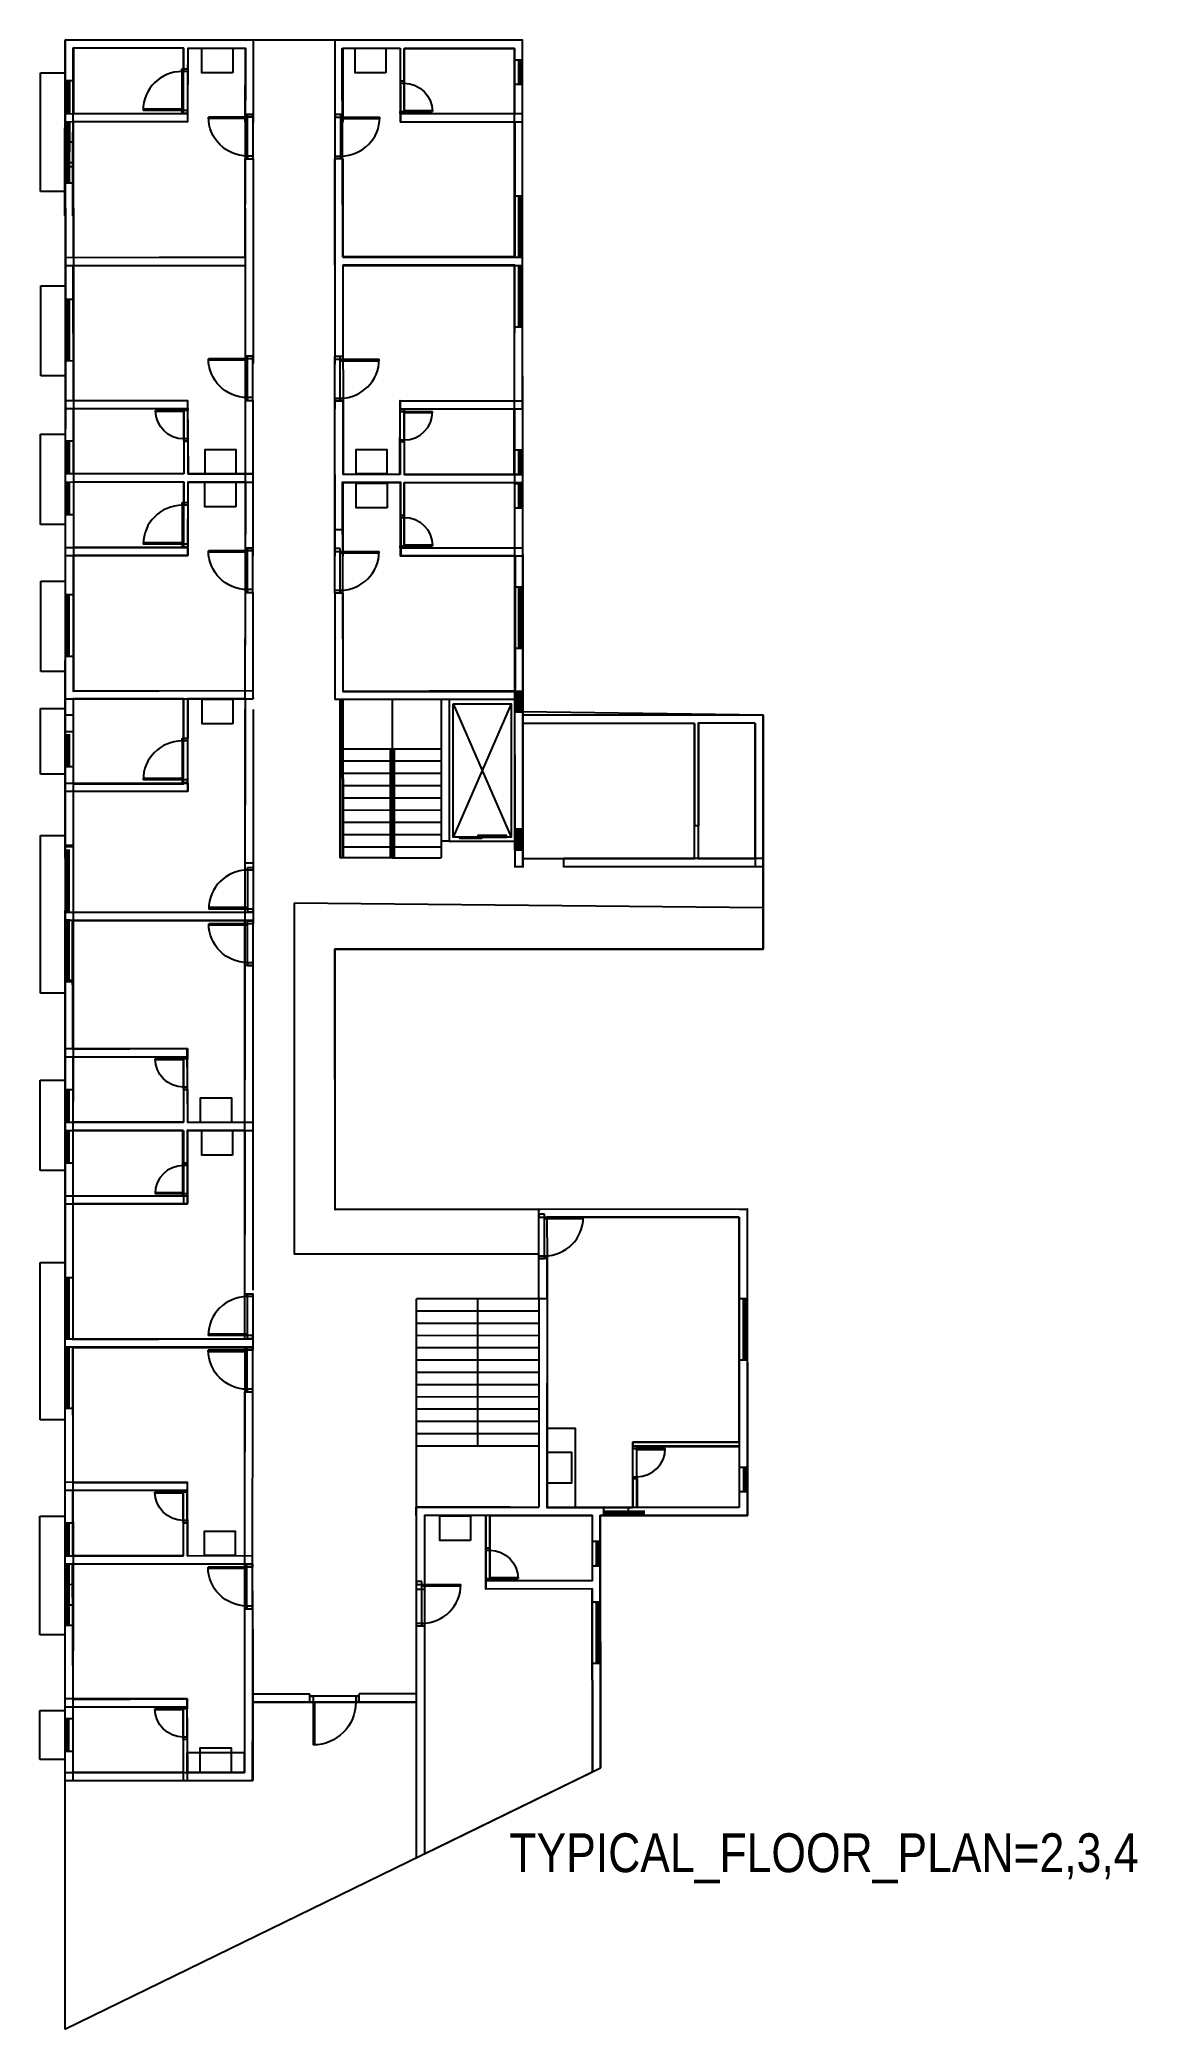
# Model space of a CAD drawing. Header units: metres. Extents: x -705149 to -704678, y -35173 to -35072.
# Drawn here: x -704862.48 to -704835.64, y -35152.68 to -35104.01 of the extents above; entities that cross this region are included whole.
import ezdxf

# ---------------------------------------------------------------- set-up
doc = ezdxf.new("R2010")
doc.units = ezdxf.units.M
doc.header["$LTSCALE"] = 1500
doc.linetypes.add('DASHED2', pattern=[0.375, 0.25, -0.125])
for name, color, linetype in [('BLK_1_FLR_0_BLT_UP_AREA_DEDUCT', 8, 'Continuous'), ('BLK_1_FLR_2_BLT_UP_AREA', 1, 'Continuous'), ('BLK_1_FLR_2_BLT_UP_AREA_DEDUCT', 8, 'Continuous'), ('BLK_1_FLR_2_SP_WC', 7, 'Continuous'), ('BLK_1_FLR_2_UNITFA', 8, 'Continuous'), ('BLK_1_FLR_2_W_C_BATH', 7, 'Continuous'), ('BLK_1_FLR_2_WASH', 7, 'Continuous'), ('DOOR', 3, 'Continuous'), ('THRES', 5, 'Continuous'), ('walls', 50, 'Continuous')]:
    doc.layers.add(name, color=color, linetype=linetype)
doc.styles.add('style4', font='arial.ttf', dxfattribs={"height": 100})

msp = doc.modelspace()

# ---------------------------------------------------------------- texts
at = {"layer": 'BLK_1_FLR_2_BLT_UP_AREA', "color": 3, "linetype": 'Continuous', "insert": (-704850.80771, -35147.88769, 100.81455), "char_height": 0.95, "width": 14.9361857, "attachment_point": 1, "style": 'style4'}
msp.add_mtext('\\pi-0.18861;{\\fArial Narrow|b0|i0|c0|p34;TYPICAL_FLOOR_PLAN=2,3,4}', dxfattribs=at)

# ---------------------------------------------------------------- blocks, each defined once
blk = doc.blocks.new('800_1')
at = {"layer": 'DOOR'}
for p, q in [((50, 100), (50, 800)), ((75, 100), (75, 800))]:
    blk.add_line(p, q, dxfattribs=at)
for points in [[(0, 100), (0, 0), (50, 0), (50, 100)], [(800, 100), (800, 0), (750, 0), (750, 100)]]:
    blk.add_lwpolyline(points, close=True, dxfattribs=at)
blk.add_arc((50, 100), 700, 0, 90, dxfattribs=at)
at = {"layer": 'THRES'}
for p, q in [((800, 100), (0, 100)), ((800, 0), (0, 0))]:
    blk.add_line(p, q, dxfattribs=at)

# ---------------------------------------------------------------- hatches: boundary and pattern name
at = {"layer": 'walls'}
h = msp.add_hatch(color=0, dxfattribs=at)
h.dxf.hatch_style = 1
h.paths.add_polyline_path([(-704850.66675, -35120.45308), (-704850.66675, -35119.95308), (-704850.86675, -35119.95308), (-704850.86675, -35120.45308)])
h = msp.add_hatch(color=0, dxfattribs=at)
h.dxf.hatch_style = 1
h.paths.add_polyline_path([(-704850.66604, -35123.82608), (-704850.66604, -35123.32608), (-704850.86604, -35123.32608), (-704850.86604, -35123.82608)])

# ---------------------------------------------------------------- linework, layer by layer
at = {"layer": 'BLK_1_FLR_0_BLT_UP_AREA_DEDUCT', "color": 1, "linetype": 'Continuous'}
msp.add_line((-704844.7854, -35124.24101, 100.70639), (-704844.78691, -35126.25599, 100.70639), dxfattribs=at)
at = {"layer": 'BLK_1_FLR_2_BLT_UP_AREA', "color": 3, "linetype": 'Continuous', "elevation": 100.70639}
msp.add_lwpolyline([(-704861.86257, -35104.01319), (-704861.87157, -35146.5986), (-704857.27743, -35146.59345), (-704857.27349, -35144.67923), (-704853.27179, -35144.6782), (-704853.27179, -35148.48441), (-704848.76369, -35146.28593), (-704848.77362, -35140.1149), (-704845.16963, -35140.11676), (-704845.16963, -35132.61899), (-704855.25322, -35132.63259), (-704855.26323, -35126.25729), (-704844.78539, -35126.25599), (-704844.7854, -35120.53425), (-704850.66675, -35120.45308), (-704850.6715, -35104.02483)], close=True, dxfattribs=at)
at = {"layer": 'BLK_1_FLR_2_BLT_UP_AREA_DEDUCT', "color": 3, "linetype": 'Continuous', "elevation": 75.85298}
msp.add_lwpolyline([(-704856.26346, -35125.13541), (-704856.26229, -35133.71163), (-704850.27357, -35133.71163), (-704850.274, -35132.61882), (-704855.25322, -35132.63259), (-704855.25402, -35126.25729), (-704844.7869, -35126.24086), (-704844.78539, -35125.2488)], close=True, dxfattribs=at)
at = {"layer": 'BLK_1_FLR_2_SP_WC', "linetype": 'Continuous', "elevation": 101.11137}
msp.add_lwpolyline([(-704844.98539, -35120.73433), (-704846.37546, -35120.73433), (-704846.37546, -35124.04168), (-704844.98539, -35124.04168)], close=True, dxfattribs=at)
at = {"layer": 'BLK_1_FLR_2_UNITFA', "color": 3, "linetype": 'Continuous'}
for points, elevation in [([(-704858.86413, -35104.22069), (-704858.86913, -35106.02068), (-704861.66586, -35106.01369), (-704861.66463, -35109.3359), (-704857.45854, -35109.32163), (-704857.4452, -35104.22424)], 100.67479), ([(-704853.66834, -35104.2185), (-704853.66182, -35106.01848), (-704850.8651, -35106.00913), (-704850.86353, -35109.33134), (-704855.06963, -35109.32062), (-704855.08727, -35104.22324)], 100.67479), ([(-704858.84868, -35114.64119), (-704858.85902, -35112.84122), (-704861.65572, -35112.85651), (-704861.66433, -35109.53431), (-704857.4587, -35109.53413), (-704857.46074, -35114.63182)], 100.67479), ([(-704853.675, -35114.63901), (-704853.66618, -35112.83903), (-704850.86947, -35112.85196), (-704850.86366, -35109.52975), (-704855.06928, -35109.53312), (-704855.06294, -35114.6308)], 100.67479), ([(-704858.8653, -35114.82966), (-704858.8703, -35116.62965), (-704861.66703, -35116.62265), (-704861.6658, -35119.94487), (-704857.45971, -35119.9306), (-704857.44637, -35114.83321)], 100.68518), ([(-704853.65822, -35114.82746), (-704853.65169, -35116.62744), (-704850.85497, -35116.61809), (-704850.8534, -35119.9403), (-704855.05942, -35119.95398), (-704855.07714, -35114.8322)], 100.68518), ([(-704858.86778, -35120.13354), (-704858.87107, -35122.40017), (-704861.6678, -35122.39317), (-704861.66422, -35125.36362), (-704857.45813, -35125.34935), (-704857.44885, -35120.13709)], 100.71262), ([(-704846.46378, -35120.73496), (-704850.66507, -35120.73496), (-704850.66507, -35124.03896), (-704846.46378, -35124.03896)], 101.11826), ([(-704858.86422, -35130.50095), (-704858.87456, -35128.70098), (-704861.67126, -35128.71627), (-704861.67988, -35125.55754), (-704857.47425, -35125.55736), (-704857.47629, -35130.49157)], 100.43253), ([(-704858.87496, -35130.68951), (-704858.87996, -35132.4895), (-704861.67669, -35132.48251), (-704861.67546, -35135.80472), (-704857.46937, -35135.79045), (-704857.45603, -35130.69306)], 100.40516), ([(-704845.3741, -35132.81683), (-704850.08098, -35132.81882), (-704850.07328, -35133.81882), (-704850.07561, -35139.91435), (-704847.97111, -35139.91435), (-704847.97178, -35138.31557), (-704845.37178, -35138.31667)], 100.81375), ([(-704858.85951, -35141.11001), (-704858.86985, -35139.31004), (-704861.66654, -35139.32533), (-704861.67516, -35136.00313), (-704857.46953, -35136.00295), (-704857.47157, -35141.10063)], 100.40516), ([(-704851.57291, -35140.11553), (-704853.07108, -35140.11553), (-704853.07108, -35148.38688), (-704848.96282, -35146.38338), (-704848.97012, -35141.90966), (-704851.57002, -35141.91384)], 100.82234), ([(-704858.86361, -35146.4061), (-704858.87395, -35144.60613), (-704861.67065, -35144.62142), (-704861.67926, -35141.29921), (-704857.47363, -35141.29903), (-704857.47567, -35146.39672)], 100.41235)]:
    msp.add_lwpolyline(points, close=True, dxfattribs=dict(at, elevation=elevation))
at = {"layer": 'BLK_1_FLR_2_W_C_BATH', "linetype": 'Continuous'}
for points, elevation in [([(-704861.66168, -35105.80742), (-704858.96484, -35105.81375), (-704858.96484, -35104.21901), (-704861.66168, -35104.21268)], 100.70834), ([(-704853.56863, -35104.22605), (-704850.8715, -35104.22605), (-704850.8715, -35105.82491), (-704853.56863, -35105.82491)], 100.73148), ([(-704858.96154, -35114.63182), (-704861.65966, -35114.63182), (-704861.65966, -35113.03599), (-704858.96154, -35113.03599)], 100.67451), ([(-704850.87475, -35113.05234), (-704853.5657, -35113.05234), (-704853.5657, -35114.64753), (-704850.87475, -35114.64753)], 100.70818), ([(-704861.66109, -35116.42853), (-704858.96154, -35116.42853), (-704858.96154, -35114.8311), (-704861.66109, -35114.8311)], 100.67624), ([(-704853.56578, -35114.8461), (-704850.86959, -35114.8461), (-704850.86959, -35116.44639), (-704853.56578, -35116.44639)], 100.65698), ([(-704861.66462, -35122.21751), (-704858.96393, -35122.21751), (-704858.96393, -35120.13642), (-704861.66462, -35120.13642)], 100.47416), ([(-704861.67052, -35128.89336), (-704858.97063, -35128.89336), (-704858.97063, -35130.49222), (-704861.67052, -35130.49222)], 100.39625), ([(-704858.9797, -35130.69222), (-704861.67195, -35130.69222), (-704861.67195, -35132.29336), (-704858.9797, -35132.29336)], 100.41954), ([(-704845.37182, -35139.91667), (-704847.87391, -35139.91667), (-704847.87391, -35138.42453), (-704845.37182, -35138.42453)], 100.81375), ([(-704861.67443, -35139.49336), (-704858.97511, -35139.49336), (-704858.97511, -35141.0956), (-704861.67443, -35141.0956)], 100.39622), ([(-704851.47362, -35140.11553), (-704848.97106, -35140.11553), (-704848.97106, -35141.70966), (-704851.47362, -35141.70966)], 100.82234), ([(-704861.67073, -35144.79159), (-704858.97734, -35144.79159), (-704858.97734, -35146.39737), (-704861.67073, -35146.39737)], 100.43608)]:
    msp.add_lwpolyline(points, close=True, dxfattribs=dict(at, elevation=elevation))
at = {"layer": 'BLK_1_FLR_2_WASH', "linetype": 'Continuous'}
for points, elevation in [([(-704857.7644, -35104.81754), (-704858.51939, -35104.81754), (-704858.51939, -35104.21754), (-704857.7644, -35104.21754)], 101), ([(-704854.01545, -35104.8202), (-704854.77044, -35104.8202), (-704854.77044, -35104.2202), (-704854.01545, -35104.2202)], 101), ([(-704857.68394, -35114.63182), (-704858.43893, -35114.63182), (-704858.43893, -35114.03182), (-704857.68394, -35114.03182)], 100.67451), ([(-704853.99147, -35114.63491), (-704854.74647, -35114.63491), (-704854.74647, -35114.03491), (-704853.99147, -35114.03491)], 100.67479), ([(-704857.68774, -35115.43839), (-704858.44274, -35115.43839), (-704858.44274, -35114.83839), (-704857.68774, -35114.83839)], 101), ([(-704853.98714, -35115.46077), (-704854.74214, -35115.46077), (-704854.74214, -35114.86077), (-704853.98714, -35114.86077)], 101), ([(-704857.75944, -35120.74353), (-704858.51444, -35120.74353), (-704858.51444, -35120.14353), (-704857.75944, -35120.14353)], 101), ([(-704857.79276, -35130.49626), (-704858.54775, -35130.49626), (-704858.54775, -35129.89626), (-704857.79276, -35129.89626)], 100.43253), ([(-704857.76699, -35131.29774), (-704858.52199, -35131.29774), (-704858.52199, -35130.69774), (-704857.76699, -35130.69774)], 101), ([(-704850.07266, -35139.32174), (-704850.07266, -35138.56674), (-704849.47266, -35138.56674), (-704849.47266, -35139.32174)], 100.80935), ([(-704857.70016, -35141.09522), (-704858.45516, -35141.09522), (-704858.45516, -35140.49522), (-704857.70016, -35140.49522)], 100.46716), ([(-704851.94344, -35140.72446), (-704852.69844, -35140.72446), (-704852.69844, -35140.12446), (-704851.94344, -35140.12446)], 101), ([(-704857.80068, -35146.39674), (-704858.55567, -35146.39674), (-704858.55567, -35145.79674), (-704857.80068, -35145.79674)], 100.41235)]:
    msp.add_lwpolyline(points, close=True, dxfattribs=dict(at, elevation=elevation))
at = {"layer": 'walls', "color": 3, "linetype": 'Continuous'}
for p, q in [((-704861.87136, -35108.31545, 100.73442), (-704861.86257, -35104.01319, 100.70639)), ((-704861.86155, -35104.01319, 100.7064), (-704857.46106, -35104.02225, 100.73297)), ((-704855.26902, -35104.02339, 100.7064), (-704855.26902, -35106.02677, 100.7064)), ((-704861.67136, -35108.31587, 100.73442), (-704861.66283, -35104.21226, 100.73442)), ((-704861.66283, -35104.21226, 100.70812), (-704858.96484, -35104.21901, 100.73148)), ((-704858.96484, -35104.21901, 100.67479), (-704858.96579, -35104.78867, 100.67479)), ((-704858.86484, -35104.21926, 100.67479), (-704858.86617, -35105.02069, 100.67479)), ((-704858.86484, -35104.22069, 100.73235), (-704857.46037, -35104.2242, 100.70223)), ((-704857.46037, -35104.22277, 100.70223), (-704857.46487, -35106.0242, 100.70223)), ((-704857.25987, -35104.02412, 100.70223), (-704857.26488, -35106.0247, 100.70223)), ((-704855.26918, -35104.02483, 100.7064), (-704855.26918, -35106.02677, 100.7064)), ((-704855.26918, -35104.02677, 100.7462), (-704855.26902, -35104.02677, 100.74621)), ((-704850.6715, -35104.02483, 100.7064), (-704855.26902, -35104.02677, 100.74621)), ((-704855.07311, -35104.22525, 100.70223), (-704855.07235, -35106.02669, 100.70223)), ((-704853.66863, -35104.22609, 100.73235), (-704855.07311, -35104.22669, 100.70223)), ((-704853.66863, -35104.22466, 100.67479), (-704853.66897, -35105.02609, 100.67479)), ((-704853.56863, -35104.22462, 100.67479), (-704853.56897, -35105.02605, 100.67479)), ((-704850.8715, -35104.22491, 100.70813), (-704853.56863, -35104.22605, 100.73148)), ((-704850.87216, -35104.50084, 101.01877), (-704850.67216, -35104.50084, 101.01877)), ((-704850.8715, -35109.33424, 100.7064), (-704850.8715, -35104.22491, 100.7064)), ((-704850.77216, -35104.50084, 101.01877), (-704850.77216, -35105.10084, 101.01877)), ((-704850.73716, -35104.50084, 101.01877), (-704850.73716, -35105.10084, 101.01877)), ((-704850.70216, -35104.50084, 101.01877), (-704850.70216, -35105.10084, 101.01877)), ((-704850.6715, -35109.52677, 100.7064), (-704850.6715, -35104.02483, 100.7064)), ((-704862.46282, -35107.72306, 100.71251), (-704862.46282, -35104.82006, 100.71251)), ((-704862.46282, -35104.82006, 100.71251), (-704861.8616, -35104.82006, 100.71251)), ((-704858.9691, -35104.72044, 100.63409), (-704858.86843, -35104.72069, 100.63496)), ((-704861.85044, -35105.01013, 100.69474), (-704861.66168, -35105.01005, 100.69637)), ((-704861.85044, -35105.01013, 100.69474), (-704861.66168, -35105.01005, 100.69637)), ((-704861.82606, -35105.00989, 100.69555), (-704861.82841, -35105.8135, 100.70072)), ((-704861.79106, -35105.00999, 100.69555), (-704861.79341, -35105.81349, 100.70071)), ((-704861.75606, -35105.01009, 100.69555), (-704861.75841, -35105.81347, 100.70071)), ((-704853.56897, -35105.02605, 100.73149), (-704853.66964, -35105.02609, 100.73236)), ((-704850.87216, -35105.10084, 101.01877), (-704850.67216, -35105.10084, 101.01877)), ((-704861.86605, -35105.81319, 100.7064), (-704858.8675, -35105.82069, 100.73236)), ((-704858.86747, -35105.80444, 100.67479), (-704858.86783, -35106.02069, 100.67479)), ((-704857.26713, -35105.83702, 100.70223), (-704857.46713, -35105.83652, 100.68442)), ((-704857.46431, -35105.79762, 100.68442), (-704857.46487, -35106.0242, 100.68442)), ((-704855.07235, -35105.83678, 100.74451), (-704855.27235, -35105.83687, 100.74624)), ((-704855.07244, -35105.80011, 100.68442), (-704855.07235, -35106.02669, 100.68442)), ((-704853.6693, -35105.80984, 100.67479), (-704853.66939, -35106.02609, 100.67479)), ((-704850.67074, -35105.82483, 100.7064), (-704853.6693, -35105.82609, 100.73236)), ((-704861.86655, -35106.01319, 100.7064), (-704858.86783, -35106.02069, 100.73236)), ((-704861.829, -35106.0135, 100.702), (-704861.83339, -35107.51315, 100.71164)), ((-704861.794, -35106.01349, 100.702), (-704861.79839, -35107.51325, 100.71164)), ((-704861.759, -35106.01347, 100.702), (-704861.76339, -35107.51335, 100.71164)), ((-704850.67066, -35106.02483, 100.7064), (-704853.66939, -35106.02609, 100.73236)), ((-704861.86434, -35106.5134, 100.71077), (-704861.66328, -35106.51331, 100.71251)), ((-704857.46713, -35106.9242, 100.70223), (-704857.45922, -35109.33253, 100.65249)), ((-704857.46713, -35106.9242, 100.74451), (-704857.26713, -35106.9247, 100.74624)), ((-704857.26713, -35106.9247, 100.70223), (-704857.25922, -35109.33262, 100.65249)), ((-704855.07197, -35106.92669, 100.74451), (-704855.27197, -35106.92677, 100.74624)), ((-704855.27197, -35106.92677, 100.68442), (-704855.27087, -35109.5282, 100.68442)), ((-704855.27197, -35106.92677, 100.70223), (-704855.27087, -35109.5282, 100.70223)), ((-704855.26918, -35106.92677, 100.7064), (-704855.26918, -35109.52677, 100.7064)), ((-704855.26902, -35106.92677, 100.7064), (-704855.26902, -35109.52533, 100.7064)), ((-704855.07197, -35106.92669, 100.68442), (-704855.07095, -35109.33247, 100.68442)), ((-704855.07197, -35106.92669, 100.70223), (-704855.07095, -35109.33247, 100.70223)), ((-704861.86413, -35107.0134, 100.71077), (-704861.66307, -35107.01331, 100.71251)), ((-704861.86362, -35107.11352, 100.73442), (-704861.66256, -35107.11343, 100.73616)), ((-704861.86282, -35107.72306, 100.71251), (-704862.46282, -35107.72306, 100.71251)), ((-704861.86391, -35107.5134, 100.71077), (-704861.66286, -35107.51331, 100.71251)), ((-704850.8715, -35107.83289, 100.7064), (-704850.6715, -35107.83289, 100.7064)), ((-704850.7715, -35107.83289, 100.7064), (-704850.7715, -35109.33289, 100.7064)), ((-704850.7365, -35107.83289, 100.7064), (-704850.7365, -35109.33289, 100.7064)), ((-704850.7015, -35107.83289, 100.7064), (-704850.7015, -35109.33289, 100.7064)), ((-704861.85759, -35108.131, 100.68052), (-704861.86215, -35118.93552, 100.68052)), ((-704861.86047, -35108.131, 100.72035), (-704861.86047, -35111.83632, 100.72035)), ((-704861.65759, -35108.13109, 100.68052), (-704861.66257, -35119.93528, 100.68052)), ((-704861.8726, -35109.33599, 100.69224), (-704857.45922, -35109.33413, 100.73046)), ((-704857.45922, -35109.33253, 100.65249), (-704857.46031, -35111.93413, 100.65249)), ((-704857.25922, -35109.33262, 100.65249), (-704857.26031, -35111.93421, 100.65249)), ((-704855.27259, -35109.3317, 100.97906), (-704855.26902, -35109.3317, 100.97909)), ((-704855.27259, -35109.33238, 100.97906), (-704855.26902, -35109.33238, 100.97909)), ((-704855.26902, -35109.32533, 100.74622), (-704855.27095, -35109.32534, 100.74624)), ((-704855.26902, -35109.32677, 100.74622), (-704855.27095, -35109.32677, 100.74624)), ((-704855.26902, -35109.32677, 100.74622), (-704855.27095, -35109.32677, 100.74624)), ((-704855.26918, -35109.3317, 100.7064), (-704855.26918, -35111.95048, 100.7064)), ((-704855.07259, -35109.33162, 100.98079), (-704850.8715, -35109.32985, 101.01717)), ((-704855.07259, -35109.33162, 100.68442), (-704855.07259, -35109.33247, 100.68442)), ((-704855.07259, -35109.33247, 100.98079), (-704850.8715, -35109.33424, 101.01717)), ((-704850.8715, -35109.32348, 100.70815), (-704855.07095, -35109.32525, 100.74451)), ((-704850.8715, -35109.32491, 100.70815), (-704855.07095, -35109.32669, 100.74451)), ((-704850.8715, -35109.32863, 100.70815), (-704855.07095, -35109.32685, 100.74451)), ((-704850.8715, -35109.33158, 100.70228), (-704855.07095, -35109.33158, 100.70228)), ((-704850.8715, -35109.33144, 100.48111), (-704854.76451, -35109.33144, 100.48111)), ((-704850.8715, -35109.33173, 100.48721), (-704854.76451, -35109.33338, 100.52092)), ((-704850.8715, -35109.33167, 100.70403), (-704853.91479, -35109.33295, 100.73038)), ((-704850.8715, -35109.33424, 100.7064), (-704850.8715, -35109.32985, 100.7064)), ((-704850.8715, -35109.33289, 100.7064), (-704850.6715, -35109.33289, 100.7064)), ((-704850.66911, -35109.32339, 100.7064), (-704850.6715, -35109.32339, 100.70642)), ((-704850.66926, -35109.32483, 100.7064), (-704850.6715, -35109.32483, 100.70642)), ((-704850.66911, -35109.32871, 100.7064), (-704850.6715, -35109.32871, 100.70642)), ((-704850.6715, -35113.04904, 100.7064), (-704850.6715, -35109.32976, 100.7064)), ((-704850.66959, -35109.33158, 100.70228), (-704850.6715, -35109.33159, 100.70229)), ((-704850.66959, -35109.33158, 100.70228), (-704850.6715, -35109.33158, 100.70228)), ((-704861.87252, -35109.53599, 100.69224), (-704857.45913, -35109.53413, 100.73046)), ((-704857.27547, -35109.52325, 100.74623), (-704857.27363, -35109.52325, 100.74624)), ((-704857.27547, -35109.52325, 100.74623), (-704857.27363, -35109.52325, 100.74624)), ((-704857.27532, -35109.52325, 100.7064), (-704857.27532, -35109.52468, 100.7064)), ((-704855.27251, -35109.5317, 100.97906), (-704855.26918, -35109.5317, 100.97909)), ((-704855.27251, -35109.53238, 100.97906), (-704855.26918, -35109.53238, 100.97909)), ((-704855.26902, -35109.52533, 100.74623), (-704855.27087, -35109.52534, 100.74624)), ((-704855.26902, -35109.52533, 100.74623), (-704855.27087, -35109.52534, 100.74624)), ((-704855.26918, -35109.52677, 100.74623), (-704855.27087, -35109.52677, 100.74624)), ((-704855.26918, -35109.5282, 100.74623), (-704855.27087, -35109.5282, 100.74624)), ((-704855.07251, -35109.52533, 100.68442), (-704855.07149, -35111.95056, 100.68442)), ((-704855.07251, -35109.52533, 100.7064), (-704850.8715, -35109.52533, 100.7064)), ((-704855.07251, -35109.52677, 100.7064), (-704850.8715, -35109.52677, 100.7064)), ((-704850.8715, -35109.52863, 100.70815), (-704855.07251, -35109.52685, 100.74452)), ((-704850.8715, -35109.53006, 100.70815), (-704855.07251, -35109.52829, 100.74452)), ((-704855.07251, -35109.53162, 100.98079), (-704850.8715, -35109.52985, 101.01717)), ((-704850.8715, -35109.53167, 100.70403), (-704855.07251, -35109.53344, 100.7404)), ((-704855.07251, -35109.53247, 100.98079), (-704850.8715, -35109.53424, 101.01717)), ((-704855.07087, -35109.52533, 100.68442), (-704855.07087, -35109.52829, 100.68442)), ((-704855.07087, -35109.52533, 100.70223), (-704855.07087, -35109.52829, 100.70223)), ((-704850.8715, -35109.53173, 100.48722), (-704854.76451, -35109.53338, 100.52092)), ((-704850.8715, -35113.04904, 100.7064), (-704850.8715, -35109.52533, 100.7064)), ((-704850.8715, -35109.52677, 100.7064), (-704850.8715, -35109.52533, 100.7064)), ((-704850.8715, -35109.53424, 101.01717), (-704850.6715, -35109.53424, 101.01717)), ((-704850.7715, -35109.53424, 101.01717), (-704850.7715, -35111.03424, 101.01717)), ((-704850.7365, -35109.53424, 101.01717), (-704850.7365, -35111.03424, 101.01717)), ((-704850.7015, -35109.53424, 101.01717), (-704850.7015, -35111.03424, 101.01717)), ((-704850.66918, -35109.52339, 100.7064), (-704850.6715, -35109.52339, 100.70642)), ((-704850.66903, -35109.52339, 100.7064), (-704850.6715, -35109.52339, 100.70642)), ((-704850.6715, -35109.52533, 100.7064), (-704850.67135, -35109.52533, 100.7064)), ((-704850.66919, -35109.52871, 100.7064), (-704850.6715, -35109.52871, 100.70642)), ((-704850.66935, -35109.53015, 100.7064), (-704850.6715, -35109.53015, 100.70642)), ((-704850.66951, -35109.53158, 100.70228), (-704850.6715, -35109.53159, 100.70229)), ((-704862.45789, -35112.23535, 100.68052), (-704862.45789, -35110.02926, 100.68052)), ((-704862.45789, -35110.02926, 100.68052), (-704861.85789, -35110.02926, 100.68052)), ((-704861.85783, -35110.35462, 100.67879), (-704861.65802, -35110.35471, 100.68052)), ((-704861.82787, -35111.85464, 100.67925), (-704861.82793, -35110.35467, 100.67965)), ((-704861.79287, -35111.85465, 100.67925), (-704861.79293, -35110.35467, 100.67965)), ((-704861.75787, -35111.85467, 100.67925), (-704861.75793, -35110.35467, 100.67965)), ((-704850.8715, -35111.03424, 101.01717), (-704850.6715, -35111.03424, 101.01717)), ((-704857.46023, -35111.74498, 100.73044), (-704857.26988, -35111.7449, 100.73208)), ((-704855.07149, -35111.76145, 100.74452), (-704855.27073, -35111.76136, 100.74624)), ((-704861.85789, -35112.23535, 100.68052), (-704862.45789, -35112.23535, 100.68052)), ((-704861.87113, -35112.83599, 100.69224), (-704858.86069, -35112.83472, 100.71831)), ((-704861.86218, -35112.83599, 100.69232), (-704858.86069, -35112.83472, 100.71831)), ((-704861.86209, -35113.03599, 100.69232), (-704858.86078, -35113.03599, 100.69232)), ((-704858.86078, -35113.03599, 100.69232), (-704858.86109, -35112.83472, 100.71831)), ((-704857.46069, -35112.83413, 100.65249), (-704857.4623, -35116.6319, 100.65249)), ((-704857.46069, -35112.83413, 100.73043), (-704857.26958, -35112.83405, 100.73209)), ((-704857.46069, -35112.83413, 100.73043), (-704857.26958, -35112.83405, 100.73208)), ((-704857.26958, -35112.83405, 100.67447), (-704857.26958, -35116.63182, 100.67447)), ((-704855.07111, -35112.84896, 100.74451), (-704855.27111, -35112.84905, 100.74624)), ((-704855.27111, -35112.84905, 100.68442), (-704855.2695, -35116.64825, 100.68442)), ((-704855.07111, -35112.85056, 100.74451), (-704855.27111, -35112.85048, 100.74624)), ((-704855.26918, -35112.84904, 100.7064), (-704855.26918, -35113.04904, 100.7064)), ((-704855.07111, -35112.84896, 100.68442), (-704855.07035, -35114.64817, 100.68442)), ((-704853.66494, -35112.84837, 100.65698), (-704853.66503, -35113.05116, 100.65698)), ((-704850.66935, -35113.05242, 100.7064), (-704853.66503, -35113.05116, 100.73234)), ((-704850.66926, -35112.85242, 100.7064), (-704853.66494, -35112.85116, 100.73234)), ((-704850.87102, -35113.05234, 100.68442), (-704850.86802, -35120.15154, 100.68442)), ((-704850.67102, -35113.05242, 100.68442), (-704850.66802, -35120.15163, 100.68442)), ((-704862.46348, -35115.86839, 100.72036), (-704862.46348, -35113.6623, 100.72036)), ((-704862.46348, -35113.6623, 100.72036), (-704861.86348, -35113.6623, 100.72036)), ((-704861.8567, -35113.82488, 100.70259), (-704861.66261, -35113.82496, 100.70427)), ((-704861.8567, -35113.82488, 100.70259), (-704861.66261, -35113.82496, 100.70427)), ((-704861.82966, -35114.63019, 100.70342), (-704861.82966, -35113.82492, 100.70343)), ((-704861.79466, -35114.63018, 100.70342), (-704861.79466, -35113.82492, 100.70343)), ((-704861.75966, -35114.63016, 100.70342), (-704861.75966, -35113.82492, 100.70343)), ((-704858.96112, -35113.83599, 100.64659), (-704858.96145, -35114.63182, 100.64659)), ((-704858.96112, -35113.83599, 100.69232), (-704858.86078, -35113.83599, 100.69232)), ((-704858.86112, -35113.83599, 100.64659), (-704858.86145, -35114.63182, 100.64659)), ((-704853.66536, -35113.85116, 100.65698), (-704853.6657, -35114.64757, 100.65698)), ((-704853.56536, -35113.8512, 100.73147), (-704853.66536, -35113.85116, 100.73234)), ((-704853.56536, -35113.8512, 100.65698), (-704853.5657, -35114.64753, 100.65698)), ((-704850.87035, -35114.04487, 100.68442), (-704850.67035, -35114.04487, 100.68442)), ((-704850.77035, -35114.04487, 100.68442), (-704850.77035, -35114.64487, 100.68442)), ((-704850.73535, -35114.04487, 100.68442), (-704850.73535, -35114.64487, 100.68442)), ((-704850.70035, -35114.04487, 100.68442), (-704850.70035, -35114.64487, 100.68442)), ((-704858.96145, -35114.63182, 100.67451), (-704861.86145, -35114.63182, 100.67451)), ((-704858.86145, -35114.62987, 100.67447), (-704857.26958, -35114.62987, 100.67447)), ((-704858.86145, -35114.63114, 100.7005), (-704857.26142, -35114.63182, 100.71435)), ((-704857.26142, -35114.63182, 100.67451), (-704858.86145, -35114.63182, 100.67451)), ((-704857.26142, -35116.63182, 100.67451), (-704857.26142, -35114.63182, 100.67451)), ((-704855.26633, -35114.64631, 100.68859), (-704855.26633, -35116.64825, 100.68859)), ((-704855.26618, -35114.64487, 100.68859), (-704855.26618, -35116.64825, 100.68859)), ((-704853.6657, -35114.64487, 100.68859), (-704855.07035, -35114.64487, 100.68859)), ((-704853.6657, -35114.64614, 100.71454), (-704855.07035, -35114.64673, 100.7267)), ((-704853.6657, -35114.64631, 100.68859), (-704855.07035, -35114.64631, 100.68859)), ((-704853.6657, -35114.64757, 100.71454), (-704855.07035, -35114.64817, 100.7267)), ((-704850.66866, -35114.64631, 100.68859), (-704853.5657, -35114.64753, 100.71367)), ((-704850.87035, -35114.64487, 100.68442), (-704850.67035, -35114.64487, 100.68442)), ((-704850.66866, -35120.14825, 100.68859), (-704850.66866, -35114.64631, 100.68859)), ((-704850.6685, -35120.14682, 100.68859), (-704850.6685, -35114.64487, 100.68859)), ((-704861.86734, -35114.82987, 100.67447), (-704858.96154, -35114.8311, 100.69963)), ((-704861.82966, -35115.62492, 100.70342), (-704861.82966, -35114.83019, 100.70342)), ((-704861.79466, -35115.62492, 100.70342), (-704861.79466, -35114.83018, 100.70342)), ((-704861.75966, -35115.62492, 100.70342), (-704861.75966, -35114.83016, 100.70342)), ((-704858.96154, -35114.8311, 100.64659), (-704858.96178, -35115.40047, 100.64659)), ((-704858.86154, -35114.83114, 100.64659), (-704858.86187, -35115.63114, 100.64659)), ((-704858.86154, -35114.83114, 100.7005), (-704857.26142, -35114.83182, 100.71435)), ((-704855.07026, -35114.84673, 100.68442), (-704855.0695, -35116.64817, 100.68442)), ((-704853.66578, -35114.84757, 100.71454), (-704855.07026, -35114.84817, 100.68442)), ((-704853.66578, -35114.84614, 100.65698), (-704853.66612, -35115.64757, 100.65698)), ((-704853.56578, -35114.8461, 100.65698), (-704853.56612, -35115.64753, 100.65698)), ((-704850.66857, -35114.84631, 100.68859), (-704853.56578, -35114.84753, 100.71368)), ((-704850.87, -35114.86469, 100.68442), (-704850.67, -35114.86469, 100.68442)), ((-704850.77, -35114.86469, 100.68442), (-704850.77, -35115.46469, 100.68442)), ((-704850.735, -35114.86469, 100.68442), (-704850.735, -35115.46469, 100.68442)), ((-704850.7, -35114.86469, 100.68442), (-704850.7, -35115.46469, 100.68442)), ((-704861.85594, -35115.62488, 100.70259), (-704861.66337, -35115.62496, 100.70425)), ((-704861.85594, -35115.62488, 100.70259), (-704861.66337, -35115.62496, 100.70425)), ((-704858.96187, -35115.33245, 100.69963), (-704858.86187, -35115.33249, 100.7005)), ((-704853.56612, -35115.64753, 100.71368), (-704853.6668, -35115.64757, 100.71455)), ((-704850.87, -35115.46469, 100.68442), (-704850.67, -35115.46469, 100.68442)), ((-704861.86348, -35115.86839, 100.72036), (-704862.46348, -35115.86839, 100.72036)), ((-704855.06684, -35116.00057, 101.03907), (-704855.26684, -35116.00065, 101.0408)), ((-704861.86969, -35116.62844, 100.67443), (-704858.8623, -35116.62971, 100.70047)), ((-704861.86961, -35116.42844, 100.67443), (-704858.86221, -35116.42971, 100.70047)), ((-704861.86961, -35116.43376, 100.67443), (-704858.86221, -35116.43249, 100.70047)), ((-704861.86952, -35116.63376, 100.67443), (-704858.8623, -35116.63249, 100.70047)), ((-704861.8681, -35116.62987, 100.67447), (-704858.8623, -35116.63114, 100.7005)), ((-704861.86802, -35116.42987, 100.67447), (-704858.86221, -35116.43114, 100.7005)), ((-704858.86221, -35116.42971, 100.64659), (-704858.8623, -35116.63249, 100.64659)), ((-704857.47046, -35116.44405, 100.71256), (-704857.26958, -35116.44414, 100.7143)), ((-704857.47046, -35116.44548, 100.71258), (-704857.26958, -35116.44557, 100.71432)), ((-704857.47046, -35116.44565, 100.71255), (-704857.26958, -35116.44556, 100.71429)), ((-704855.2696, -35116.42168, 100.66661), (-704855.2695, -35116.64825, 100.66661)), ((-704855.0696, -35116.42159, 100.66661), (-704855.0695, -35116.64817, 100.66661)), ((-704853.66645, -35116.43132, 100.65698), (-704853.66654, -35116.64757, 100.65698)), ((-704850.66781, -35116.64631, 100.68859), (-704853.66654, -35116.64757, 100.71455)), ((-704850.6679, -35116.44631, 100.68859), (-704853.66646, -35116.44757, 100.71455)), ((-704862.46094, -35119.4657, 100.68052), (-704862.46094, -35117.25961, 100.68052)), ((-704862.46094, -35117.25961, 100.68052), (-704861.86094, -35117.25961, 100.68052)), ((-704861.86089, -35117.58497, 100.67879), (-704861.66108, -35117.58506, 100.68052)), ((-704861.83092, -35119.08499, 100.67925), (-704861.83098, -35117.58502, 100.67965)), ((-704861.79592, -35119.085, 100.67925), (-704861.79598, -35117.58502, 100.67965)), ((-704861.76092, -35119.08502, 100.67925), (-704861.76098, -35117.58502, 100.67965)), ((-704857.46268, -35117.53173, 100.65249), (-704857.46378, -35120.13376, 100.65249)), ((-704857.46268, -35117.53173, 100.71262), (-704857.2618, -35117.53182, 100.71436)), ((-704857.26958, -35117.53182, 100.67447), (-704857.26958, -35120.13182, 100.67447)), ((-704855.06912, -35117.54817, 100.7267), (-704855.26912, -35117.54825, 100.72843)), ((-704855.26912, -35117.54825, 100.66661), (-704855.26802, -35120.14968, 100.66661)), ((-704855.26912, -35117.54825, 100.68442), (-704855.26802, -35120.14968, 100.68442)), ((-704855.06912, -35117.54817, 100.66661), (-704855.06811, -35119.95492, 100.66661)), ((-704855.06912, -35117.54817, 100.68442), (-704855.06811, -35119.95492, 100.68442)), ((-704850.86919, -35117.39351, 100.68442), (-704850.66919, -35117.39351, 100.68442)), ((-704850.76919, -35117.39351, 100.68442), (-704850.76919, -35118.89351, 100.68442)), ((-704850.73419, -35117.39351, 100.68442), (-704850.73419, -35118.89351, 100.68442)), ((-704850.69919, -35117.39351, 100.68442), (-704850.69919, -35118.89351, 100.68442)), ((-704861.85983, -35118.79472, 103.55235), (-704861.87414, -35152.67956, 103.55235)), ((-704861.66222, -35118.73552, 100.69838), (-704861.66222, -35118.73561, 100.69838)), ((-704850.86919, -35118.89351, 100.68442), (-704850.66919, -35118.89351, 100.68442)), ((-704850.86748, -35118.73001, 100.8245), (-704850.86514, -35124.25951, 100.8245)), ((-704850.66748, -35118.72993, 100.8245), (-704850.66514, -35124.25959, 100.8245)), ((-704850.66578, -35124.25622, 100.82867), (-704850.66578, -35118.75427, 100.82867)), ((-704861.86094, -35119.4657, 100.68052), (-704862.46094, -35119.4657, 100.68052)), ((-704861.86203, -35124.03911, 100.50635), (-704861.86203, -35119.19632, 100.50635)), ((-704861.86203, -35124.03911, 100.50635), (-704861.86203, -35119.19632, 100.50635)), ((-704861.66231, -35119.39641, 100.50218), (-704861.66253, -35119.93528, 100.50218)), ((-704861.86366, -35119.9352, 100.67452), (-704861.86031, -35119.9352, 100.67455)), ((-704861.86366, -35119.9352, 100.67452), (-704861.86031, -35119.9352, 100.67455)), ((-704861.66257, -35119.93528, 100.67626), (-704857.26385, -35119.93714, 100.71435)), ((-704861.66257, -35119.93528, 100.67626), (-704857.26385, -35119.93714, 100.71435)), ((-704850.66675, -35119.95306, 100.68447), (-704855.06811, -35119.95492, 100.72258)), ((-704855.06811, -35119.95398, 100.15887), (-704850.76675, -35119.95315, 100.15031)), ((-704850.867, -35119.95278, 100.67971), (-704850.867, -35119.95354, 100.67972)), ((-704850.6674, -35119.95395, 100.80064), (-704850.66632, -35123.82608, 100.80064)), ((-704850.667, -35119.9527, 100.67971), (-704850.667, -35119.95354, 100.67972)), ((-704862.46289, -35120.37382, 100.69838), (-704861.86241, -35120.37381, 100.69838)), ((-704862.46289, -35121.98169, 100.50218), (-704862.46289, -35120.37382, 100.50218)), ((-704861.86385, -35120.39591, 100.47416), (-704861.86535, -35124.03911, 100.51466)), ((-704861.86374, -35120.1352, 100.67452), (-704857.26393, -35120.13714, 100.71435)), ((-704861.86374, -35120.1352, 100.67452), (-704857.26393, -35120.13714, 100.71435)), ((-704861.66264, -35120.53561, 100.69838), (-704861.86264, -35120.53561, 100.69838)), ((-704861.66385, -35120.39599, 100.47416), (-704861.66539, -35124.03903, 100.47416)), ((-704861.66262, -35120.13528, 100.50218), (-704861.66298, -35120.99641, 100.50218)), ((-704858.96393, -35120.13642, 100.67035), (-704858.96437, -35121.16524, 100.67035)), ((-704858.86393, -35120.13646, 100.67035), (-704858.86393, -35121.09726, 100.43433)), ((-704857.46598, -35120.39599, 100.47833), (-704857.46598, -35124.59785, 100.47833)), ((-704857.46385, -35120.39599, 100.47416), (-704857.46562, -35124.59785, 100.47416)), ((-704857.26598, -35120.39599, 100.47833), (-704857.26598, -35124.59794, 100.47833)), ((-704857.26598, -35120.39599, 100.47833), (-704857.26598, -35124.59794, 100.47833)), ((-704857.26385, -35120.39794, 100.47416), (-704857.26562, -35124.59794, 100.47416)), ((-704857.26376, -35120.10524, 100.65249), (-704857.26378, -35120.13376, 100.65249)), ((-704850.66666, -35120.15306, 100.68447), (-704855.26442, -35120.15501, 100.72428)), ((-704855.14046, -35120.15486, 100.8179), (-704855.13882, -35124.02662, 100.96776)), ((-704855.09046, -35120.15484, 100.8179), (-704855.08882, -35124.02609, 100.96774)), ((-704855.06609, -35120.15306, 100.94142), (-704855.06601, -35120.35492, 100.94142)), ((-704855.06546, -35120.15483, 100.8179), (-704855.06382, -35124.02608, 100.96774)), ((-704853.86546, -35120.15432, 100.8179), (-704853.86382, -35124.02608, 100.96776)), ((-704852.66546, -35120.15381, 100.8179), (-704852.66382, -35124.02608, 100.96778)), ((-704852.46722, -35120.15383, 100.70006), (-704852.46625, -35123.61674, 100.70006)), ((-704850.86735, -35120.15393, 100.80064), (-704850.86632, -35123.82608, 100.80064)), ((-704850.86696, -35120.09719, 100.70801), (-704850.86686, -35120.32377, 100.70801)), ((-704850.66354, -35120.136, 100.7681), (-704850.86354, -35120.13609, 100.76983)), ((-704850.66696, -35120.09711, 100.70801), (-704850.66686, -35120.32368, 100.70801)), ((-704844.7854, -35120.53425, 101.10963), (-704850.66465, -35120.53673, 101.16054)), ((-704861.86245, -35120.93552, 100.70255), (-704861.66264, -35120.93561, 100.70428)), ((-704861.83264, -35120.99641, 100.50218), (-704861.83264, -35121.79641, 100.50218)), ((-704861.79764, -35120.99641, 100.50218), (-704861.79764, -35121.79641, 100.50218)), ((-704861.76264, -35120.99641, 100.50218), (-704861.76264, -35121.79641, 100.50218)), ((-704846.46449, -35120.73496, 101.12417), (-704850.66459, -35120.73673, 101.16054)), ((-704844.98539, -35120.73433, 101.11137), (-704846.36449, -35120.73492, 101.12331)), ((-704844.78524, -35120.73425, 101.10963), (-704844.78539, -35120.73425, 101.10964)), ((-704855.06495, -35121.35482, 100.8181), (-704852.66495, -35121.35435, 100.81332)), ((-704853.91495, -35121.35459, 100.86436), (-704853.91382, -35124.0261, 100.96776)), ((-704853.81495, -35121.35458, 100.86436), (-704853.81382, -35124.02606, 100.96776)), ((-704850.86714, -35121.22465, 100.82418), (-704850.86604, -35123.82608, 100.82418)), ((-704850.86714, -35121.22465, 100.84199), (-704850.86604, -35123.82608, 100.84199)), ((-704850.66714, -35121.22456, 100.82418), (-704850.66604, -35123.82617, 100.82418)), ((-704850.66714, -35121.22456, 100.84199), (-704850.66604, -35123.82617, 100.84199)), ((-704861.86289, -35121.98169, 100.50218), (-704862.46289, -35121.98169, 100.50218)), ((-704861.66264, -35121.79641, 100.50218), (-704861.86264, -35121.79641, 100.50218)), ((-704855.06517, -35121.6548, 100.8179), (-704852.66483, -35121.65433, 100.81313)), ((-704855.06511, -35121.9548, 100.8179), (-704852.6647, -35121.95433, 100.81313)), ((-704861.8645, -35122.39599, 100.47833), (-704858.86469, -35122.39726, 100.5043)), ((-704861.86442, -35122.19599, 100.47833), (-704858.86461, -35122.19726, 100.5043)), ((-704858.86461, -35122.19726, 100.47416), (-704858.86469, -35122.39726, 100.47416)), ((-704855.06506, -35122.2548, 100.8179), (-704852.66457, -35122.25433, 100.81312)), ((-704855.065, -35122.5548, 100.8179), (-704852.66445, -35122.55433, 100.81312)), ((-704855.06494, -35122.8548, 100.8179), (-704852.66432, -35122.85433, 100.81312)), ((-704862.46675, -35127.33347, 100.50846), (-704862.46675, -35123.48165, 100.50846)), ((-704862.46675, -35123.48165, 100.50846), (-704861.86512, -35123.48165, 100.50846)), ((-704855.06488, -35123.1548, 100.8179), (-704852.66419, -35123.15433, 100.81312)), ((-704855.06482, -35123.4548, 100.8179), (-704852.66406, -35123.45433, 100.81312)), ((-704846.36449, -35123.24167, 101.11919), (-704846.46449, -35123.24172, 101.12006)), ((-704861.86759, -35123.74406, 103.46252), (-704861.66778, -35123.74415, 103.46425)), ((-704861.86758, -35123.71326, 100.41652), (-704861.66777, -35123.71335, 100.41825)), ((-704861.83125, -35125.35552, 95.00272), (-704861.83131, -35123.85556, 95.00313)), ((-704861.83124, -35125.32472, 91.95672), (-704861.8313, -35123.82476, 91.95713)), ((-704861.79625, -35125.35554, 95.00272), (-704861.79631, -35123.85555, 95.00313)), ((-704861.79624, -35125.32474, 91.95672), (-704861.7963, -35123.82476, 91.95713)), ((-704861.76125, -35125.35555, 95.00272), (-704861.76131, -35123.85555, 95.00313)), ((-704861.76124, -35125.32475, 91.95672), (-704861.7613, -35123.82475, 91.95713)), ((-704857.26831, -35123.746, 103.50234), (-704857.26767, -35123.746, 103.50234)), ((-704855.06476, -35123.7548, 100.8179), (-704852.66401, -35123.75433, 100.81312)), ((-704850.66645, -35123.62946, 100.83787), (-704850.66637, -35123.83132, 100.83787)), ((-704861.66853, -35124.1853, 112.0126), (-704861.67343, -35135.79336, 112.0126)), ((-704857.46831, -35124.14592, 103.50061), (-704857.26784, -35124.146, 103.50234)), ((-704850.66515, -35124.24349, 101.15643), (-704850.85965, -35124.24357, 101.15812)), ((-704844.78257, -35124.04101, 101.1055), (-704849.66578, -35124.04307, 101.14778)), ((-704849.66578, -35124.25622, 100.82867), (-704849.66578, -35124.04307, 100.82867)), ((-704844.78249, -35124.24101, 101.1055), (-704849.66578, -35124.24307, 101.14778)), ((-704861.86185, -35125.35551, 95.00226), (-704857.26193, -35125.35745, 95.04209)), ((-704857.46895, -35125.37587, 100.35121), (-704857.47241, -35133.55226, 100.35121)), ((-704857.26193, -35125.35745, 95.04209), (-704857.26193, -35125.55745, 95.00226)), ((-704857.26193, -35125.55745, 95.00226), (-704861.85961, -35125.55745, 95.00226)), ((-704861.83118, -35127.05746, 95.00226), (-704861.83124, -35125.55745, 95.00267)), ((-704861.83117, -35127.02666, 91.95626), (-704861.83123, -35125.52665, 91.95667)), ((-704861.79618, -35127.05745, 95.00226), (-704861.79624, -35125.55745, 95.00267)), ((-704861.79617, -35127.02666, 91.95626), (-704861.79623, -35125.52665, 91.95667)), ((-704861.76118, -35127.05745, 95.00226), (-704861.76124, -35125.55745, 95.00267)), ((-704861.76117, -35127.02665, 91.95626), (-704861.76123, -35125.52665, 91.95667)), ((-704844.78539, -35126.25659, 100.8038), (-704855.26323, -35126.25712, 100.8038)), ((-704855.25325, -35132.61882, 100.61959), (-704855.26323, -35126.25712, 100.78178)), ((-704850.16632, -35126.25945, 100.6075), (-704855.26323, -35126.25729, 100.65163)), ((-704857.26193, -35126.65745, 95.00226), (-704857.46259, -35126.65745, 95.00226)), ((-704857.26829, -35126.51521, 100.41652), (-704857.27063, -35130.49006, 100.43434)), ((-704861.86675, -35127.33347, 100.50846), (-704862.46675, -35127.33347, 100.50846)), ((-704861.66276, -35127.05745, 95.00226), (-704861.85961, -35127.05745, 95.00226)), ((-704861.66275, -35127.02665, 91.95626), (-704861.8596, -35127.02665, 91.95626)), ((-704857.26193, -35127.05745, 95.00226), (-704857.26217, -35127.05745, 95.00226)), ((-704861.86396, -35128.68812, 100.39458), (-704858.86987, -35128.68939, 100.4205)), ((-704858.86987, -35128.68939, 100.41235), (-704858.86995, -35128.89218, 100.41235)), ((-704861.86835, -35128.89344, 100.39454), (-704858.86995, -35128.89218, 100.4205)), ((-704862.47469, -35131.67072, 100.61461), (-704862.47469, -35129.46464, 100.61461)), ((-704862.47469, -35129.46464, 100.61461), (-704861.87469, -35129.46464, 100.61461)), ((-704861.86438, -35129.68812, 100.39458), (-704861.67029, -35129.6882, 100.39626)), ((-704861.83733, -35130.49343, 100.39541), (-704861.83733, -35129.68816, 100.39542)), ((-704861.80233, -35130.49342, 100.39541), (-704861.80233, -35129.68816, 100.39542)), ((-704861.76733, -35130.4934, 100.39541), (-704861.76733, -35129.68816, 100.39542)), ((-704858.97029, -35129.68934, 100.41235), (-704858.97063, -35130.49222, 100.41235)), ((-704858.97029, -35129.68934, 100.41964), (-704858.87029, -35129.68939, 100.4205)), ((-704858.87029, -35129.68939, 100.41235), (-704858.87063, -35130.49218, 100.41235)), ((-704861.86767, -35130.49344, 100.39454), (-704858.97063, -35130.49222, 100.41962)), ((-704861.86759, -35130.69344, 100.39454), (-704858.97071, -35130.69222, 100.41962)), ((-704861.83733, -35131.48816, 100.39541), (-704861.83733, -35130.69343, 100.39541)), ((-704861.80233, -35131.48816, 100.39541), (-704861.80233, -35130.69342, 100.39541)), ((-704861.76733, -35131.48816, 100.39541), (-704861.76733, -35130.6934, 100.39541)), ((-704858.97071, -35130.69222, 100.41235), (-704858.97105, -35131.48934, 100.41235)), ((-704858.87071, -35130.69218, 100.41235), (-704858.87105, -35131.48939, 100.41235)), ((-704858.87071, -35130.69218, 100.42049), (-704857.27071, -35130.6915, 100.43434)), ((-704858.87063, -35130.49218, 100.42049), (-704857.27063, -35130.4915, 100.43434)), ((-704857.27067, -35130.39948, 112.09574), (-704857.27337, -35134.60092, 112.09573)), ((-704861.87469, -35131.67072, 100.61461), (-704862.47469, -35131.67072, 100.61461)), ((-704861.86362, -35131.48812, 100.39458), (-704861.67105, -35131.4882, 100.39624)), ((-704858.97105, -35131.48934, 100.41962), (-704858.87105, -35131.48939, 100.42049)), ((-704861.86691, -35132.29344, 100.39454), (-704858.87139, -35132.29218, 100.42047)), ((-704861.86404, -35132.48812, 100.39458), (-704858.87147, -35132.48939, 100.42049)), ((-704858.97139, -35132.28934, 100.41235), (-704858.97147, -35132.49222, 100.41235)), ((-704858.87139, -35132.28939, 100.41235), (-704858.87147, -35132.49218, 100.41235)), ((-704855.25325, -35132.61882, 100.8038), (-704845.18028, -35132.61076, 100.82026)), ((-704850.274, -35132.8189, 100.80391), (-704850.274, -35132.61882, 100.8038)), ((-704845.17567, -35132.61899, 100.82024), (-704845.16963, -35140.11676, 100.79585)), ((-704850.274, -35132.8189, 100.80391), (-704845.37482, -35132.81683, 100.81375)), ((-704845.37482, -35132.81683, 100.81375), (-704845.37182, -35139.91667, 100.81375)), ((-704862.47746, -35137.77381, 100.61461), (-704862.47746, -35133.922, 100.61461)), ((-704862.47746, -35133.922, 100.61461), (-704861.87584, -35133.922, 100.61461)), ((-704850.274, -35134.81426, 100.80935), (-704850.27349, -35133.8189, 100.80391)), ((-704850.27358, -35133.8189, 100.80391), (-704850.074, -35133.81882, 100.80431)), ((-704850.074, -35134.81409, 100.80935), (-704850.074, -35133.81882, 100.80684)), ((-704861.8735, -35134.29345, 100.39451), (-704861.67223, -35134.29336, 100.39626)), ((-704861.84287, -35134.29339, 100.39538), (-704861.84305, -35135.79343, 100.39537)), ((-704861.80787, -35134.2934, 100.39538), (-704861.80805, -35135.79342, 100.39537)), ((-704861.77287, -35134.2934, 100.39538), (-704861.77305, -35135.7934, 100.39537)), ((-704857.4724, -35134.69159, 100.43262), (-704857.27333, -35134.6915, 100.43434)), ((-704853.27369, -35134.813, 100.87031), (-704853.27179, -35139.9101, 100.82234)), ((-704850.27381, -35135.11426, 100.84433), (-704853.27103, -35135.113, 100.87028)), ((-704850.27394, -35134.81426, 100.84433), (-704853.2709, -35134.813, 100.87028)), ((-704851.77394, -35134.81363, 100.82234), (-704851.77242, -35138.41363, 100.82234)), ((-704850.074, -35134.81409, 100.8426), (-704850.274, -35134.81426, 100.84433)), ((-704850.274, -35134.81426, 100.80935), (-704850.27185, -35139.9101, 100.80935)), ((-704850.074, -35134.81409, 100.80935), (-704850.07184, -35139.91435, 100.80935)), ((-704845.37334, -35134.80579, 100.8083), (-704845.17334, -35134.80579, 100.8083)), ((-704845.27334, -35134.80579, 100.8083), (-704845.27334, -35136.30579, 100.8083)), ((-704845.23834, -35134.80579, 100.8083), (-704845.23834, -35136.30579, 100.8083)), ((-704845.20334, -35134.80579, 100.8083), (-704845.20334, -35136.30579, 100.8083)), ((-704850.27369, -35135.41426, 100.84433), (-704853.27116, -35135.413, 100.87028)), ((-704861.87295, -35135.99006, 100.39449), (-704857.27295, -35135.99006, 100.43434)), ((-704861.87287, -35135.79345, 100.39451), (-704857.27287, -35135.7915, 100.43434)), ((-704861.84308, -35135.99006, 100.39537), (-704861.84327, -35137.49006, 100.39536)), ((-704861.80808, -35135.99006, 100.39537), (-704861.80827, -35137.49006, 100.39536)), ((-704861.77308, -35135.99006, 100.39537), (-704861.77327, -35137.49006, 100.39536)), ((-704861.67295, -35135.99006, 100.41235), (-704861.67511, -35141.09674, 100.41235)), ((-704857.27287, -35135.79006, 100.41235), (-704857.27295, -35135.9915, 100.41235)), ((-704850.27343, -35136.01426, 100.84432), (-704853.27141, -35136.013, 100.87028)), ((-704850.27356, -35135.71426, 100.84433), (-704853.27128, -35135.713, 100.87028)), ((-704850.27318, -35136.61426, 100.84432), (-704853.27166, -35136.613, 100.87028)), ((-704850.27331, -35136.31426, 100.84432), (-704853.27154, -35136.313, 100.87028)), ((-704845.37334, -35136.30579, 100.8083), (-704845.17334, -35136.30579, 100.8083)), ((-704857.47341, -35137.09159, 100.41235), (-704857.47519, -35141.29497, 100.41235)), ((-704857.47341, -35137.09159, 100.4326), (-704857.27249, -35137.0915, 100.43434)), ((-704857.2803, -35141.29489, 100.47407), (-704857.27341, -35137.0915, 100.43433)), ((-704850.27305, -35136.91426, 100.84432), (-704853.27179, -35136.913, 100.87028)), ((-704861.87295, -35137.49006, 100.39449), (-704861.67358, -35137.49006, 100.39622)), ((-704857.27407, -35137.49006, 100.43433), (-704857.27295, -35137.49006, 100.43434)), ((-704850.2728, -35137.51426, 100.84431), (-704853.27204, -35137.513, 100.87028)), ((-704850.27293, -35137.21426, 100.84432), (-704853.27192, -35137.213, 100.87028)), ((-704861.87746, -35137.77381, 100.61461), (-704862.47746, -35137.77381, 100.61461)), ((-704850.27267, -35137.81426, 100.84431), (-704853.27217, -35137.813, 100.87028)), ((-704850.27242, -35138.41426, 100.84431), (-704853.27242, -35138.413, 100.87028)), ((-704850.27255, -35138.11426, 100.84431), (-704853.2723, -35138.113, 100.87028)), ((-704845.37114, -35138.31667, 100.7976), (-704847.9725, -35138.31557, 100.82013)), ((-704847.9725, -35138.31566, 100.81375), (-704847.97245, -35138.41557, 100.81375)), ((-704845.37119, -35138.41667, 100.7976), (-704847.97245, -35138.41557, 100.82013)), ((-704845.3701, -35138.92741, 100.79777), (-704845.1701, -35138.92741, 100.79777)), ((-704845.2701, -35138.92741, 100.79777), (-704845.2701, -35139.52741, 100.79777)), ((-704845.2351, -35138.92741, 100.79777), (-704845.2351, -35139.52741, 100.79777)), ((-704845.2001, -35138.92741, 100.79777), (-704845.2001, -35139.52741, 100.79777)), ((-704861.86396, -35139.29344, 100.39458), (-704858.87434, -35139.29218, 100.42046)), ((-704861.86387, -35139.49344, 100.39458), (-704858.87443, -35139.49218, 100.42046)), ((-704858.87434, -35139.29218, 100.41235), (-704858.87443, -35139.49218, 100.41235)), ((-704847.87212, -35139.21562, 100.81925), (-704847.97279, -35139.21557, 100.82013)), ((-704847.97212, -35139.21557, 100.81375), (-704847.97182, -35139.91777, 100.81375)), ((-704847.87212, -35139.21562, 100.81375), (-704847.87182, -35139.91773, 100.81375)), ((-704845.3701, -35139.52741, 100.79777), (-704845.1701, -35139.52741, 100.79777)), ((-704853.27179, -35139.9101, 100.82234), (-704853.27179, -35141.91658, 100.83622)), ((-704850.98476, -35139.91013, 100.79678), (-704853.27179, -35139.91188, 100.81658)), ((-704853.07179, -35139.90986, 100.82234), (-704853.07179, -35139.9101, 100.82234)), ((-704851.17285, -35139.90842, 100.81455), (-704851.17285, -35139.91027, 100.81455)), ((-704847.77093, -35139.91532, 100.82264), (-704850.07184, -35139.91435, 100.84257)), ((-704845.37182, -35139.91667, 100.7976), (-704848.17093, -35139.91549, 100.82184)), ((-704862.47968, -35143.03079, 100.61461), (-704862.47968, -35140.12779, 100.61461)), ((-704862.47968, -35140.12779, 100.61461), (-704861.87846, -35140.12779, 100.61461)), ((-704861.86353, -35140.29344, 100.39458), (-704861.67477, -35140.29336, 100.39621)), ((-704861.83915, -35140.2932, 100.39539), (-704861.8415, -35141.09681, 100.40056)), ((-704861.80415, -35140.2933, 100.39539), (-704861.8065, -35141.0968, 100.40056)), ((-704861.76915, -35140.2934, 100.39539), (-704861.7715, -35141.09678, 100.40056)), ((-704861.66882, -35140.26886, 91.89096), (-704861.67149, -35146.59851, 91.89096)), ((-704858.97477, -35140.29222, 100.41235), (-704858.97511, -35141.0956, 100.41235)), ((-704858.97477, -35140.29222, 100.41959), (-704858.87409, -35140.29218, 100.42046)), ((-704858.87477, -35140.29218, 100.41235), (-704858.87511, -35141.09556, 100.41235)), ((-704850.97054, -35140.1135, 100.83647), (-704853.07191, -35140.1151, 100.85466)), ((-704850.97054, -35140.1135, 100.83647), (-704853.07191, -35140.1151, 100.85466)), ((-704853.07179, -35140.1151, 100.82376), (-704853.07179, -35141.91795, 100.83622)), ((-704851.77176, -35140.10946, 100.80935), (-704851.77176, -35140.11617, 100.80935)), ((-704851.57363, -35140.11167, 100.78744), (-704851.57234, -35140.91384, 100.78744)), ((-704851.47363, -35140.11151, 100.78744), (-704851.47234, -35140.91368, 100.78744)), ((-704848.97362, -35140.11481, 100.83306), (-704851.08381, -35140.11392, 100.85133)), ((-704850.27176, -35140.11427, 100.80935), (-704850.27176, -35140.11553, 100.80935)), ((-704850.07176, -35140.11435, 100.80935), (-704850.07176, -35140.11545, 100.80935)), ((-704848.97363, -35140.10749, 100.78744), (-704848.97106, -35141.70966, 100.78744)), ((-704848.77362, -35140.11296, 100.78744), (-704848.76369, -35146.28593, 100.78744)), ((-704847.77107, -35140.11532, 100.82264), (-704848.77362, -35140.1149, 100.83132)), ((-704845.16963, -35140.11676, 100.79585), (-704848.17107, -35140.11549, 100.82184)), ((-704851.47234, -35140.91368, 100.83275), (-704851.57234, -35140.91384, 100.83362)), ((-704848.97165, -35140.74181, 100.78744), (-704848.77165, -35140.74181, 100.78744)), ((-704848.87165, -35140.74181, 100.78744), (-704848.87165, -35141.34181, 100.78744)), ((-704848.83665, -35140.74181, 100.78744), (-704848.83665, -35141.34181, 100.78744)), ((-704848.80165, -35140.74181, 100.78744), (-704848.80165, -35141.34181, 100.78744)), ((-704861.87726, -35141.09683, 100.43426), (-704858.97511, -35141.0956, 100.45939)), ((-704861.87726, -35141.09683, 100.43426), (-704858.97511, -35141.0956, 100.45939)), ((-704861.87726, -35141.09683, 100.43426), (-704858.97511, -35141.0956, 100.45939)), ((-704861.87717, -35141.29683, 100.43426), (-704857.2803, -35141.29489, 100.47407)), ((-704861.87717, -35141.29683, 100.43426), (-704857.2803, -35141.29489, 100.47407)), ((-704861.87717, -35141.29683, 100.43426), (-704857.47671, -35141.29497, 100.47236)), ((-704861.84209, -35141.29681, 100.40184), (-704861.84648, -35142.79646, 100.41148)), ((-704861.80709, -35141.2968, 100.40184), (-704861.81148, -35142.79656, 100.41148)), ((-704861.77209, -35141.29678, 100.40184), (-704861.77648, -35142.79666, 100.41148)), ((-704858.87511, -35141.09556, 100.46026), (-704857.28021, -35141.09489, 100.47407)), ((-704858.87511, -35141.09556, 100.46026), (-704857.28021, -35141.09489, 100.47407)), ((-704858.87511, -35141.09556, 100.46026), (-704857.47663, -35141.09497, 100.47237)), ((-704848.97165, -35141.34181, 100.78744), (-704848.77165, -35141.34181, 100.78744)), ((-704861.87743, -35141.79671, 100.41061), (-704861.67638, -35141.79662, 100.41235)), ((-704857.47595, -35141.95403, 100.35121), (-704857.47783, -35146.39674, 100.35121)), ((-704857.27595, -35141.95411, 100.35121), (-704857.28288, -35146.59666, 100.51387)), ((-704853.27179, -35141.91658, 100.83622), (-704853.07179, -35141.91658, 100.83622)), ((-704848.97106, -35141.70966, 100.8111), (-704851.57105, -35141.71384, 100.83362)), ((-704851.57105, -35141.71384, 100.78744), (-704851.57073, -35141.9168, 100.78744)), ((-704848.97073, -35141.90966, 100.8111), (-704851.57073, -35141.91384, 100.83362)), ((-704848.97073, -35141.90966, 100.78744), (-704848.96354, -35146.38338, 100.78744)), ((-704861.87722, -35142.29671, 100.41061), (-704861.67616, -35142.29662, 100.41235)), ((-704857.47565, -35142.39497, 100.41235), (-704857.47734, -35146.39674, 100.41235)), ((-704857.47565, -35142.39497, 100.47237), (-704857.27983, -35142.39489, 100.47407)), ((-704857.27983, -35142.39489, 100.47407), (-704857.27932, -35142.89518, 100.48887)), ((-704848.96846, -35142.22779, 100.78744), (-704848.76846, -35142.22779, 100.78744)), ((-704848.86846, -35142.22779, 100.78744), (-704848.86846, -35143.72779, 100.78744)), ((-704848.83346, -35142.22779, 100.78744), (-704848.83346, -35143.72779, 100.78744)), ((-704848.79846, -35142.22779, 100.78744), (-704848.79846, -35143.72779, 100.78744)), ((-704861.87701, -35142.79671, 100.41061), (-704861.67595, -35142.79662, 100.41235)), ((-704857.27587, -35142.89518, 100.41235), (-704857.27743, -35146.59345, 100.41235)), ((-704857.2751, -35142.89517, 100.4343), (-704857.2751, -35146.59345, 100.4343)), ((-704853.27179, -35142.81626, 100.84244), (-704853.27179, -35148.48441, 100.88163)), ((-704853.07179, -35142.81626, 100.84663), (-704853.27034, -35142.81658, 100.84834)), ((-704853.07179, -35142.81626, 100.84244), (-704853.07179, -35148.38688, 100.88095)), ((-704861.87968, -35143.03079, 100.61461), (-704862.47968, -35143.03079, 100.61461)), ((-704848.96846, -35143.72779, 100.78744), (-704848.76846, -35143.72779, 100.78744)), ((-704862.4833, -35146.07935, 100.67634), (-704862.4833, -35144.87928, 100.67634)), ((-704862.4833, -35144.87928, 100.67634), (-704861.8833, -35144.87928, 100.67634)), ((-704861.87586, -35144.7915, 100.4343), (-704858.87667, -35144.79277, 100.46027)), ((-704861.87578, -35144.5915, 100.4343), (-704858.87658, -35144.59277, 100.46027)), ((-704858.87658, -35144.59277, 100.41235), (-704858.87667, -35144.79345, 100.41235)), ((-704855.87305, -35144.48024, 100.5284), (-704857.27402, -35144.48261, 100.54261)), ((-704855.87305, -35144.67923, 100.52233), (-704857.27279, -35144.67923, 100.49611)), ((-704853.27276, -35144.47585, 100.50204), (-704854.67305, -35144.47821, 100.51624)), ((-704854.67305, -35144.67923, 100.52233), (-704854.67305, -35144.47821, 100.52233)), ((-704853.27242, -35144.67585, 100.50204), (-704854.67305, -35144.67821, 100.51624)), ((-704861.67085, -35145.08366, 91.89096), (-704861.86739, -35145.08366, 91.89096)), ((-704861.84019, -35145.8888, 91.90402), (-704861.83912, -35145.08357, 91.89096)), ((-704861.80519, -35145.88878, 91.90402), (-704861.80412, -35145.08361, 91.89096)), ((-704861.77019, -35145.88877, 91.90402), (-704861.76912, -35145.08366, 91.89096)), ((-704858.97701, -35145.59345, 100.41235), (-704858.97743, -35146.59737, 100.41235)), ((-704858.87667, -35145.59345, 100.4343), (-704858.97701, -35145.59345, 100.4343)), ((-704858.87701, -35145.59345, 100.41235), (-704858.87743, -35146.59733, 100.41235)), ((-704861.8833, -35146.07935, 100.67634), (-704862.4833, -35146.07935, 100.67634)), ((-704861.87414, -35152.67956, 100.8159), (-704848.76369, -35146.28593, 100.78879)), ((-704861.67192, -35145.88877, 91.90402), (-704861.86846, -35145.88877, 91.90402)), ((-704861.87984, -35146.3986, 100.47407), (-704857.47921, -35146.39674, 100.51217)), ((-704861.87984, -35146.3986, 100.47407), (-704857.47734, -35146.39674, 100.51219)), ((-704861.87984, -35146.3986, 100.47407), (-704857.47734, -35146.39674, 100.51219)), ((-704861.87976, -35146.5986, 100.47407), (-704861.87743, -35146.5986, 100.47409)), ((-704861.87976, -35146.5986, 100.47407), (-704861.87743, -35146.5986, 100.47409)), ((-704861.87976, -35146.5986, 100.47407), (-704861.87743, -35146.5986, 100.47409)), ((-704861.87157, -35146.5986, 100.47414), (-704857.28288, -35146.59666, 100.51387)), ((-704861.87157, -35146.5986, 100.47414), (-704857.28288, -35146.59666, 100.51387)), ((-704861.87157, -35146.5986, 100.47414), (-704857.47929, -35146.59674, 100.51217))]:
    msp.add_line(p, q, dxfattribs=at)
at = {"layer": 'walls', "color": 3, "linetype": 'DASHED2'}
msp.add_line((-704855.27295, -35104.02328, 101.01408), (-704857.46105, -35104.0242, 101.01408), dxfattribs=at)
at = {"layer": 'walls', "color": 0, "linetype": 'Continuous'}
for p, q in [((-704861.85866, -35111.85915, 100.68052), (-704861.65866, -35111.86446, 100.68052)), ((-704861.86171, -35119.0895, 100.68052), (-704861.66171, -35119.09481, 100.68052)), ((-704848.68368, -35140.1149, 100.78744), (-704848.68368, -35139.9149, 100.78744)), ((-704847.68368, -35140.0149, 100.78744), (-704848.68368, -35140.0149, 100.78744)), ((-704848.08368, -35140.11507, 100.78663), (-704848.08368, -35139.91507, 100.78663)), ((-704847.68368, -35140.0499, 100.78744), (-704848.68368, -35140.0499, 100.78744)), ((-704847.68368, -35140.0849, 100.78744), (-704848.68368, -35140.0849, 100.78744))]:
    msp.add_line(p, q, dxfattribs=at)
at = {"layer": 'walls', "color": 0}
for p, q in [((-704852.37163, -35120.25526, 101.05481), (-704850.95381, -35123.52299, 101.05481)), ((-704850.95381, -35120.25526, 101.05481), (-704852.37163, -35123.52299, 101.05481)), ((-704844.78539, -35120.53675, 100.7768), (-704844.78539, -35124.24101, 100.7768)), ((-704846.46449, -35120.73496, 101.11826), (-704846.46449, -35123.24172, 101.11826)), ((-704846.36449, -35120.73492, 101.11826), (-704846.36449, -35123.24167, 101.11826)), ((-704844.98539, -35120.73433, 100.7768), (-704844.98539, -35124.24109, 100.7768)), ((-704852.46625, -35123.61674, 100.70006), (-704852.66399, -35123.61674, 100.68472)), ((-704852.46625, -35123.61674, 100.70006), (-704850.86604, -35123.61674, 100.82418)), ((-704853.86382, -35124.02608, 100.96776), (-704855.13882, -35124.02662, 100.96776)), ((-704853.86382, -35124.02608, 100.96776), (-704852.66382, -35124.02557, 100.96212)), ((-704844.78539, -35124.24101, 100.7768), (-704844.78539, -35126.25659, 100.8038)), ((-704845.3749, -35132.61899, 100.803), (-704845.17567, -35132.61899, 100.803)), ((-704855.87305, -35144.52967, 100.52233), (-704855.87305, -35144.48024, 100.5284))]:
    msp.add_line(p, q, dxfattribs=at)
for points, elevation in [([(-704850.66675, -35120.45308), (-704850.66675, -35119.95308), (-704850.86675, -35119.95308), (-704850.86675, -35120.45308)], 100.68447), ([(-704850.66604, -35123.82608), (-704850.66604, -35123.32608), (-704850.86604, -35123.32608), (-704850.86604, -35123.82608)], 100.82418)]:
    msp.add_lwpolyline(points, close=True, dxfattribs=dict(at, elevation=elevation))
at = {"layer": 'walls', "color": 3, "linetype": 'Continuous'}
for points, elevation in [([(-704852.37163, -35120.25526), (-704850.95381, -35120.25526), (-704850.95381, -35123.52299), (-704852.37163, -35123.52299)], 101.05481), ([(-704851.76544, -35123.52299), (-704851.06331, -35123.52299), (-704851.06331, -35123.48146), (-704851.76544, -35123.48146)], 101.05481), ([(-704852.20835, -35123.52299), (-704851.6805, -35123.52299), (-704851.6805, -35123.55422), (-704852.20835, -35123.55422)], 101.05481), ([(-704850.07266, -35137.97383), (-704849.38933, -35137.97383), (-704849.38933, -35139.91464), (-704850.07266, -35139.91464)], 100.80935), ([(-704858.87714, -35145.91301), (-704857.47921, -35145.91301), (-704857.47921, -35146.39674), (-704858.87714, -35146.39674)], 100.41235)]:
    msp.add_lwpolyline(points, close=True, dxfattribs=dict(at, elevation=elevation))
at = {"layer": 'walls', "color": 3, "linetype": 'Continuous', "elevation": 100.82234}
for points in [[(-704853.27179, -35140.11553), (-704853.27179, -35139.9101), (-704850.27176, -35139.9101)], [(-704850.27176, -35140.11427), (-704850.27176, -35140.11553), (-704853.07179, -35140.11553)]]:
    msp.add_lwpolyline(points, dxfattribs=at)

# ---------------------------------------------------------------- block references
for p, xscale, yscale, zscale, rotation in [((-704858.86843, -35105.80837, 100.63496), 0.0013596000000049, 0.0013596000000049, 0.0013596000000049, 90), ((-704853.66964, -35105.81713, 100.73236), -0.0009888000000035, 0.0009888000000035, 0.0009888000000035, 270), ((-704857.26713, -35105.83702, 100.70223), -0.0013596000000049, 0.0013596000000049, 0.0013596, 90), ((-704855.25344, -35105.83702, 100.70223), 0.0013596000000049, 0.0013596000000049, 0.0013596000000049, 270), ((-704857.26958, -35111.74637, 100.73208), -0.0013596000000049, 0.0013596000000049, 0.0013596, 90), ((-704855.26918, -35111.76136, 100.7064), 0.0013596000000049, 0.0013596000000049, 0.0013596000000049, 270), ((-704858.86078, -35113.03599, 100.69232), -0.0009888000000035, 0.0009888000000035, 0.0009888000000035, 90), ((-704853.66536, -35113.06012, 100.65698), 0.0009888000000035, 0.0009888000000035, 0.0009888000000035, 270), ((-704858.86314, -35116.42017, 100.60677), 0.0013596000000049, 0.0013596000000049, 0.0013596000000049, 90), ((-704853.66612, -35116.43861, 100.65698), -0.0009888000000035, 0.0009888000000035, 0.0009888000000035, 270), ((-704857.26958, -35116.44414, 100.67447), -0.0013596000000049, 0.0013596000000049, 0.0013596, 90), ((-704855.26912, -35116.46057, 100.66661), 0.0013596000000049, 0.0013596000000049, 0.0013596000000049, 270), ((-704858.86554, -35122.18494, 100.43433), 0.0013596000000049, 0.0013596000000049, 0.0013596000000049, 90), ((-704857.26193, -35125.34513, 95.00226), 0.0013596000000049, 0.0013596000000049, 0.0013596000000049, 90), ((-704857.26193, -35125.56977, 95.00226), -0.0013596000000049, 0.0013596000000049, 0.0013596, 90), ((-704858.86995, -35128.89218, 100.41235), -0.0009888000000035, 0.0009888000000035, 0.0009888000000035, 90), ((-704858.87139, -35132.29218, 100.42047), 0.0009888000000035, 0.0009888000000035, 0.0009888000000035, 90), ((-704850.27357, -35132.74451, 100.80391), 0.0013596000000049, 0.0013596000000049, 0.0013596000000049, 270), ((-704857.27379, -35135.77918, 100.39451), 0.0013596000000049, 0.0013596000000049, 0.0013596000000049, 90), ((-704857.27249, -35136.00382, 100.43434), -0.0013596000000049, 0.0013596000000049, 0.0013596, 90), ((-704847.97279, -35138.42453, 100.82013), 0.0009888000000035, 0.0009888000000035, 0.0009888000000035, 270), ((-704858.87443, -35139.49218, 100.42046), -0.0009888000000035, 0.0009888000000035, 0.0009888000000035, 90), ((-704851.57234, -35141.70488, 100.78744), -0.0009888000000035, 0.0009888000000035, 0.0009888000000035, 270), ((-704857.27983, -35141.30721, 100.47407), -0.0013596000000049, 0.0013596000000049, 0.0013596, 90), ((-704853.27041, -35141.7289, 100.84834), 0.0013596000000049, 0.0013596000000049, 0.0013596000000049, 270), ((-704858.87667, -35144.79345, 100.41235), -0.0009888000000035, 0.0009888000000035, 0.0009888000000035, 90), ((-704855.87305, -35144.52967, 100.52233), -0.0014955600000054, 0.0014955600000054, 0.00149556, 180)]:
    msp.add_blockref('800_1', p, dxfattribs=dict(xscale=xscale, yscale=yscale, zscale=zscale, rotation=rotation))

msp.set_redraw_order([(e.dxf.handle, doc.entitydb.next_handle()) for e in msp.query("TEXT MTEXT ATTDEF DIMENSION ARC_DIMENSION")])  # texts and dimensions are drawn at this point

doc.saveas('drawing.dxf')
